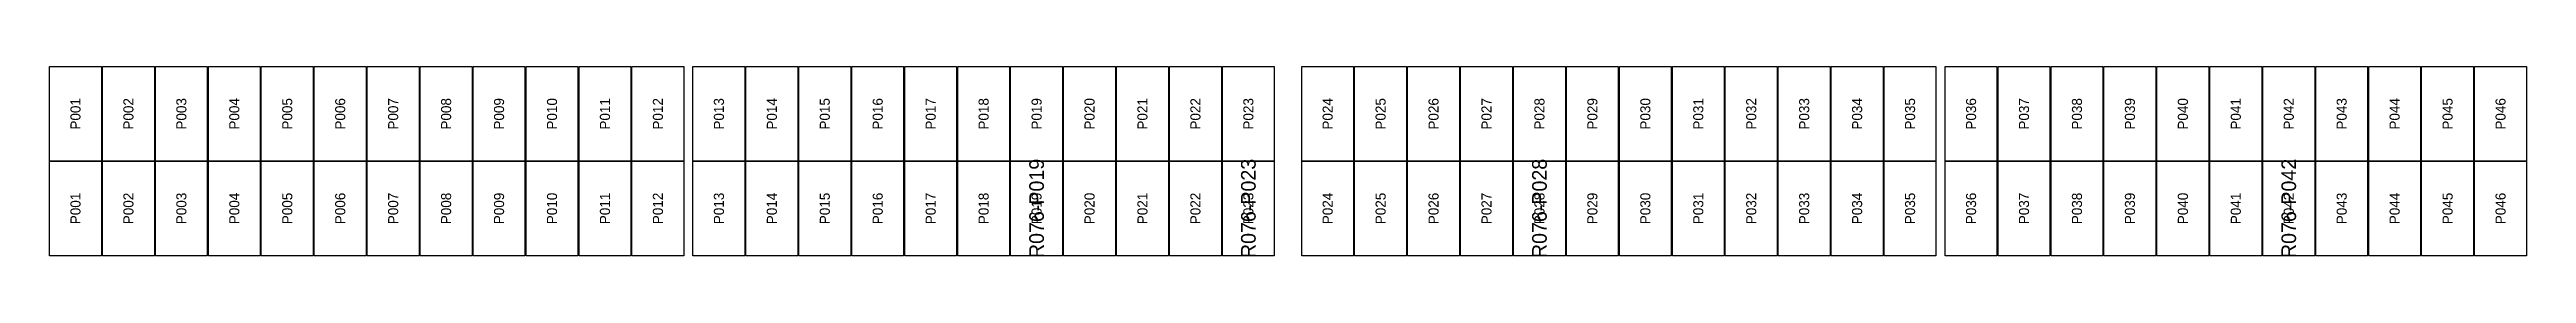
# Model space of a CAD drawing. Extents: x 296295 to 296770, y 651564 to 652121.
# Drawn here: x 296505.1 to 296559.3, y 651816 to 651820.1 of the extents above; entities that cross this region are included whole.
import ezdxf
from ezdxf.enums import TextEntityAlignment as Align

# ---------------------------------------------------------------- set-up
doc = ezdxf.new("R2010")
doc.units = 0

msp = doc.modelspace()

# ---------------------------------------------------------------- texts
at = {"layer": 'DEFECT_LABELS'}
for s, p in [('R076-P019', (296526.686, 651817.054)), ('R076-P023', (296531.318, 651817.054)), ('R076-P028', (296537.684, 651817.054)), ('R076-P042', (296554.072, 651817.054))]:
    msp.add_text(s, height=0.32, rotation=90, dxfattribs=at).set_placement(p, align=Align.MIDDLE_CENTER)
at = {"layer": 'PANEL_POSITION'}
for s, p in [('P001', (296505.666, 651819.117)), ('P002', (296506.824, 651819.117)), ('P003', (296507.982, 651819.117)), ('P004', (296509.14, 651819.117)), ('P005', (296510.298, 651819.117)), ('P006', (296511.456, 651819.117)), ('P007', (296512.614, 651819.117)), ('P008', (296513.772, 651819.117)), ('P009', (296514.93, 651819.117)), ('P010', (296516.088, 651819.117)), ('P011', (296517.246, 651819.117)), ('P012', (296518.404, 651819.117)), ('P013', (296519.738, 651819.117)), ('P014', (296520.896, 651819.117)), ('P015', (296522.054, 651819.117)), ('P016', (296523.212, 651819.117)), ('P017', (296524.37, 651819.117)), ('P018', (296525.528, 651819.117)), ('P019', (296526.686, 651819.117)), ('P020', (296527.844, 651819.117)), ('P021', (296529.002, 651819.117)), ('P022', (296530.16, 651819.117)), ('P023', (296531.318, 651819.117)), ('P024', (296533.052, 651819.117)), ('P025', (296534.21, 651819.117)), ('P026', (296535.368, 651819.117)), ('P027', (296536.526, 651819.117)), ('P028', (296537.684, 651819.117)), ('P029', (296538.842, 651819.117)), ('P030', (296540, 651819.117)), ('P031', (296541.158, 651819.117)), ('P032', (296542.316, 651819.117)), ('P033', (296543.474, 651819.117)), ('P034', (296544.632, 651819.117)), ('P035', (296545.79, 651819.117)), ('P036', (296547.124, 651819.117)), ('P037', (296548.282, 651819.117)), ('P038', (296549.44, 651819.117)), ('P039', (296550.598, 651819.117)), ('P040', (296551.756, 651819.117)), ('P041', (296552.914, 651819.117)), ('P042', (296554.072, 651819.117)), ('P043', (296555.23, 651819.117)), ('P044', (296556.388, 651819.117)), ('P045', (296557.546, 651819.117)), ('P046', (296558.704, 651819.117)), ('P001', (296505.666, 651817.054)), ('P002', (296506.824, 651817.054)), ('P003', (296507.982, 651817.054)), ('P004', (296509.14, 651817.054)), ('P005', (296510.298, 651817.054)), ('P006', (296511.456, 651817.054)), ('P007', (296512.614, 651817.054)), ('P008', (296513.772, 651817.054)), ('P009', (296514.93, 651817.054)), ('P010', (296516.088, 651817.054)), ('P011', (296517.246, 651817.054)), ('P012', (296518.404, 651817.054)), ('P013', (296519.738, 651817.054)), ('P014', (296520.896, 651817.054)), ('P015', (296522.054, 651817.054)), ('P016', (296523.212, 651817.054)), ('P017', (296524.37, 651817.054)), ('P018', (296525.528, 651817.054)), ('P019', (296526.686, 651817.054)), ('P020', (296527.844, 651817.054)), ('P021', (296529.002, 651817.054)), ('P022', (296530.16, 651817.054)), ('P023', (296531.318, 651817.054)), ('P024', (296533.052, 651817.054)), ('P025', (296534.21, 651817.054)), ('P026', (296535.368, 651817.054)), ('P027', (296536.526, 651817.054)), ('P028', (296537.684, 651817.054)), ('P029', (296538.842, 651817.054)), ('P030', (296540, 651817.054)), ('P031', (296541.158, 651817.054)), ('P032', (296542.316, 651817.054)), ('P033', (296543.474, 651817.054)), ('P034', (296544.632, 651817.054)), ('P035', (296545.79, 651817.054)), ('P036', (296547.124, 651817.054)), ('P037', (296548.282, 651817.054)), ('P038', (296549.44, 651817.054)), ('P039', (296550.598, 651817.054)), ('P040', (296551.756, 651817.054)), ('P041', (296552.914, 651817.054)), ('P042', (296554.072, 651817.054)), ('P043', (296555.23, 651817.054)), ('P044', (296556.388, 651817.054)), ('P045', (296557.546, 651817.054)), ('P046', (296558.704, 651817.054))]:
    msp.add_text(s, height=0.22, rotation=90, dxfattribs=at).set_placement(p, align=Align.MIDDLE_CENTER)

# ---------------------------------------------------------------- linework, layer by layer
at = {"layer": 'DEFECTIVE_PANELS'}
for points in [[(296526.119, 651818.086), (296527.253, 651818.086), (296527.253, 651816.023), (296526.119, 651816.023)], [(296530.751, 651818.086), (296531.885, 651818.086), (296531.885, 651816.023), (296530.751, 651816.023)], [(296537.117, 651818.086), (296538.251, 651818.086), (296538.251, 651816.023), (296537.117, 651816.023)], [(296553.505, 651818.086), (296554.639, 651818.086), (296554.639, 651816.023), (296553.505, 651816.023)]]:
    msp.add_lwpolyline(points, close=True, dxfattribs=at)
at = {"layer": 'PANELS_MASTER'}
for points in [[(296505.099, 651820.149), (296506.233, 651820.149), (296506.233, 651818.086), (296505.099, 651818.086)], [(296506.257, 651820.149), (296507.391, 651820.149), (296507.391, 651818.086), (296506.257, 651818.086)], [(296507.415, 651820.149), (296508.549, 651820.149), (296508.549, 651818.086), (296507.415, 651818.086)], [(296508.573, 651820.149), (296509.707, 651820.149), (296509.707, 651818.086), (296508.573, 651818.086)], [(296509.731, 651820.149), (296510.865, 651820.149), (296510.865, 651818.086), (296509.731, 651818.086)], [(296510.889, 651820.149), (296512.023, 651820.149), (296512.023, 651818.086), (296510.889, 651818.086)], [(296512.047, 651820.149), (296513.181, 651820.149), (296513.181, 651818.086), (296512.047, 651818.086)], [(296513.205, 651820.149), (296514.339, 651820.149), (296514.339, 651818.086), (296513.205, 651818.086)], [(296514.363, 651820.149), (296515.497, 651820.149), (296515.497, 651818.086), (296514.363, 651818.086)], [(296515.521, 651820.149), (296516.655, 651820.149), (296516.655, 651818.086), (296515.521, 651818.086)], [(296516.679, 651820.149), (296517.813, 651820.149), (296517.813, 651818.086), (296516.679, 651818.086)], [(296517.837, 651820.149), (296518.971, 651820.149), (296518.971, 651818.086), (296517.837, 651818.086)], [(296519.171, 651820.149), (296520.305, 651820.149), (296520.305, 651818.086), (296519.171, 651818.086)], [(296520.329, 651820.149), (296521.463, 651820.149), (296521.463, 651818.086), (296520.329, 651818.086)], [(296521.487, 651820.149), (296522.621, 651820.149), (296522.621, 651818.086), (296521.487, 651818.086)], [(296522.645, 651820.149), (296523.779, 651820.149), (296523.779, 651818.086), (296522.645, 651818.086)], [(296523.803, 651820.149), (296524.937, 651820.149), (296524.937, 651818.086), (296523.803, 651818.086)], [(296524.961, 651820.149), (296526.095, 651820.149), (296526.095, 651818.086), (296524.961, 651818.086)], [(296526.119, 651820.149), (296527.253, 651820.149), (296527.253, 651818.086), (296526.119, 651818.086)], [(296527.277, 651820.149), (296528.411, 651820.149), (296528.411, 651818.086), (296527.277, 651818.086)], [(296528.435, 651820.149), (296529.569, 651820.149), (296529.569, 651818.086), (296528.435, 651818.086)], [(296529.593, 651820.149), (296530.727, 651820.149), (296530.727, 651818.086), (296529.593, 651818.086)], [(296530.751, 651820.149), (296531.885, 651820.149), (296531.885, 651818.086), (296530.751, 651818.086)], [(296532.485, 651820.149), (296533.619, 651820.149), (296533.619, 651818.086), (296532.485, 651818.086)], [(296533.643, 651820.149), (296534.777, 651820.149), (296534.777, 651818.086), (296533.643, 651818.086)], [(296534.801, 651820.149), (296535.935, 651820.149), (296535.935, 651818.086), (296534.801, 651818.086)], [(296535.959, 651820.149), (296537.093, 651820.149), (296537.093, 651818.086), (296535.959, 651818.086)], [(296537.117, 651820.149), (296538.251, 651820.149), (296538.251, 651818.086), (296537.117, 651818.086)], [(296538.275, 651820.149), (296539.409, 651820.149), (296539.409, 651818.086), (296538.275, 651818.086)], [(296539.433, 651820.149), (296540.567, 651820.149), (296540.567, 651818.086), (296539.433, 651818.086)], [(296540.591, 651820.149), (296541.725, 651820.149), (296541.725, 651818.086), (296540.591, 651818.086)], [(296541.749, 651820.149), (296542.883, 651820.149), (296542.883, 651818.086), (296541.749, 651818.086)], [(296542.907, 651820.149), (296544.041, 651820.149), (296544.041, 651818.086), (296542.907, 651818.086)], [(296544.065, 651820.149), (296545.199, 651820.149), (296545.199, 651818.086), (296544.065, 651818.086)], [(296545.223, 651820.149), (296546.357, 651820.149), (296546.357, 651818.086), (296545.223, 651818.086)], [(296546.557, 651820.149), (296547.691, 651820.149), (296547.691, 651818.086), (296546.557, 651818.086)], [(296547.715, 651820.149), (296548.849, 651820.149), (296548.849, 651818.086), (296547.715, 651818.086)], [(296548.873, 651820.149), (296550.007, 651820.149), (296550.007, 651818.086), (296548.873, 651818.086)], [(296550.031, 651820.149), (296551.165, 651820.149), (296551.165, 651818.086), (296550.031, 651818.086)], [(296551.189, 651820.149), (296552.323, 651820.149), (296552.323, 651818.086), (296551.189, 651818.086)], [(296552.347, 651820.149), (296553.481, 651820.149), (296553.481, 651818.086), (296552.347, 651818.086)], [(296553.505, 651820.149), (296554.639, 651820.149), (296554.639, 651818.086), (296553.505, 651818.086)], [(296554.663, 651820.149), (296555.797, 651820.149), (296555.797, 651818.086), (296554.663, 651818.086)], [(296555.821, 651820.149), (296556.955, 651820.149), (296556.955, 651818.086), (296555.821, 651818.086)], [(296556.979, 651820.149), (296558.113, 651820.149), (296558.113, 651818.086), (296556.979, 651818.086)], [(296558.137, 651820.149), (296559.271, 651820.149), (296559.271, 651818.086), (296558.137, 651818.086)], [(296505.099, 651818.086), (296506.233, 651818.086), (296506.233, 651816.023), (296505.099, 651816.023)], [(296506.257, 651818.086), (296507.391, 651818.086), (296507.391, 651816.023), (296506.257, 651816.023)], [(296507.415, 651818.086), (296508.549, 651818.086), (296508.549, 651816.023), (296507.415, 651816.023)], [(296508.573, 651818.086), (296509.707, 651818.086), (296509.707, 651816.023), (296508.573, 651816.023)], [(296509.731, 651818.086), (296510.865, 651818.086), (296510.865, 651816.023), (296509.731, 651816.023)], [(296510.889, 651818.086), (296512.023, 651818.086), (296512.023, 651816.023), (296510.889, 651816.023)], [(296512.047, 651818.086), (296513.181, 651818.086), (296513.181, 651816.023), (296512.047, 651816.023)], [(296513.205, 651818.086), (296514.339, 651818.086), (296514.339, 651816.023), (296513.205, 651816.023)], [(296514.363, 651818.086), (296515.497, 651818.086), (296515.497, 651816.023), (296514.363, 651816.023)], [(296515.521, 651818.086), (296516.655, 651818.086), (296516.655, 651816.023), (296515.521, 651816.023)], [(296516.679, 651818.086), (296517.813, 651818.086), (296517.813, 651816.023), (296516.679, 651816.023)], [(296517.837, 651818.086), (296518.971, 651818.086), (296518.971, 651816.023), (296517.837, 651816.023)], [(296519.171, 651818.086), (296520.305, 651818.086), (296520.305, 651816.023), (296519.171, 651816.023)], [(296520.329, 651818.086), (296521.463, 651818.086), (296521.463, 651816.023), (296520.329, 651816.023)], [(296521.487, 651818.086), (296522.621, 651818.086), (296522.621, 651816.023), (296521.487, 651816.023)], [(296522.645, 651818.086), (296523.779, 651818.086), (296523.779, 651816.023), (296522.645, 651816.023)], [(296523.803, 651818.086), (296524.937, 651818.086), (296524.937, 651816.023), (296523.803, 651816.023)], [(296524.961, 651818.086), (296526.095, 651818.086), (296526.095, 651816.023), (296524.961, 651816.023)], [(296527.277, 651818.086), (296528.411, 651818.086), (296528.411, 651816.023), (296527.277, 651816.023)], [(296528.435, 651818.086), (296529.569, 651818.086), (296529.569, 651816.023), (296528.435, 651816.023)], [(296529.593, 651818.086), (296530.727, 651818.086), (296530.727, 651816.023), (296529.593, 651816.023)], [(296532.485, 651818.086), (296533.619, 651818.086), (296533.619, 651816.023), (296532.485, 651816.023)], [(296533.643, 651818.086), (296534.777, 651818.086), (296534.777, 651816.023), (296533.643, 651816.023)], [(296534.801, 651818.086), (296535.935, 651818.086), (296535.935, 651816.023), (296534.801, 651816.023)], [(296535.959, 651818.086), (296537.093, 651818.086), (296537.093, 651816.023), (296535.959, 651816.023)], [(296538.275, 651818.086), (296539.409, 651818.086), (296539.409, 651816.023), (296538.275, 651816.023)], [(296539.433, 651818.086), (296540.567, 651818.086), (296540.567, 651816.023), (296539.433, 651816.023)], [(296540.591, 651818.086), (296541.725, 651818.086), (296541.725, 651816.023), (296540.591, 651816.023)], [(296541.749, 651818.086), (296542.883, 651818.086), (296542.883, 651816.023), (296541.749, 651816.023)], [(296542.907, 651818.086), (296544.041, 651818.086), (296544.041, 651816.023), (296542.907, 651816.023)], [(296544.065, 651818.086), (296545.199, 651818.086), (296545.199, 651816.023), (296544.065, 651816.023)], [(296545.223, 651818.086), (296546.357, 651818.086), (296546.357, 651816.023), (296545.223, 651816.023)], [(296546.557, 651818.086), (296547.691, 651818.086), (296547.691, 651816.023), (296546.557, 651816.023)], [(296547.715, 651818.086), (296548.849, 651818.086), (296548.849, 651816.023), (296547.715, 651816.023)], [(296548.873, 651818.086), (296550.007, 651818.086), (296550.007, 651816.023), (296548.873, 651816.023)], [(296550.031, 651818.086), (296551.165, 651818.086), (296551.165, 651816.023), (296550.031, 651816.023)], [(296551.189, 651818.086), (296552.323, 651818.086), (296552.323, 651816.023), (296551.189, 651816.023)], [(296552.347, 651818.086), (296553.481, 651818.086), (296553.481, 651816.023), (296552.347, 651816.023)], [(296554.663, 651818.086), (296555.797, 651818.086), (296555.797, 651816.023), (296554.663, 651816.023)], [(296555.821, 651818.086), (296556.955, 651818.086), (296556.955, 651816.023), (296555.821, 651816.023)], [(296556.979, 651818.086), (296558.113, 651818.086), (296558.113, 651816.023), (296556.979, 651816.023)], [(296558.137, 651818.086), (296559.271, 651818.086), (296559.271, 651816.023), (296558.137, 651816.023)]]:
    msp.add_lwpolyline(points, close=True, dxfattribs=at)

msp.set_redraw_order([(e.dxf.handle, doc.entitydb.next_handle()) for e in msp.query("TEXT MTEXT ATTDEF DIMENSION ARC_DIMENSION")])  # texts and dimensions are drawn at this point

doc.saveas('drawing.dxf')
